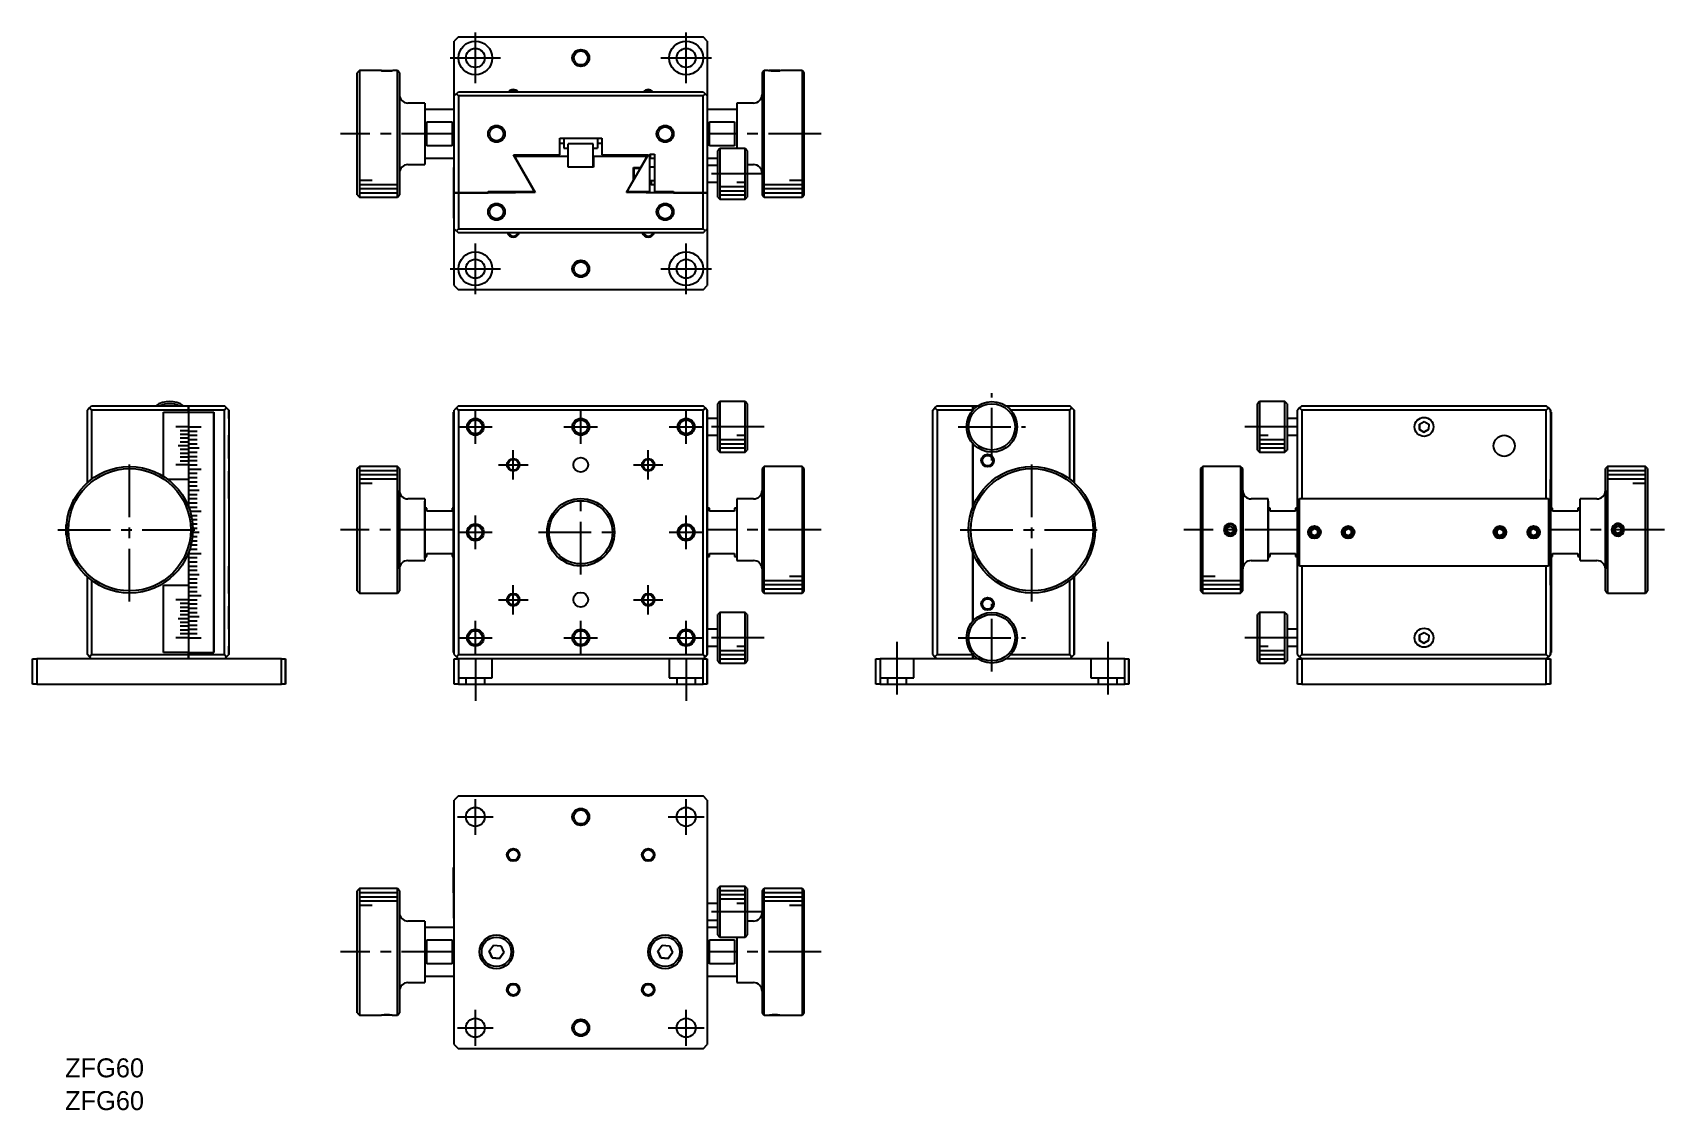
# Model space of a CAD drawing. Extents: x 20 to 407, y 15 to 271.
import ezdxf

# ---------------------------------------------------------------- set-up
doc = ezdxf.new("R2010")
doc.units = 0
doc.header["$LTSCALE"] = 10
doc.linetypes.add('CENTER', pattern=[2, 1.25, -0.25, 0.25, -0.25])
doc.linetypes.add('DASHED', pattern=[3.5, 2, -1.5])
doc.layers.get('0').update_dxf_attribs({"linetype": 'CONTINUOUS'})
doc.layers.add('CENTER', color=1, linetype='CENTER')
doc.styles.get("Standard").update_dxf_attribs({"font": 'FGP教科書体NT-M'})

msp = doc.modelspace()

# ---------------------------------------------------------------- texts
at = {"color": 7}
for p in [(27.701534, 23.24052), (27.701534, 15.472019)]:
    msp.add_text('ZFG60', height=4.5, dxfattribs=at).set_placement(p)

# ---------------------------------------------------------------- linework, layer by layer
at = {"color": 7, "linetype": 'CONTINUOUS'}
for p, q in [((121, 270), (120, 269)), ((120, 256), (120, 269)), ((121, 270), (179, 270)), ((180, 269), (179, 270)), ((180, 269), (180, 256)), ((97.5, 262), (97, 261.5)), ((97, 232.5), (97, 261.5)), ((97.5, 262), (97.5, 232)), ((102.500005, 262), (97.5, 262)), ((102.748079, 261.977227), (102.500005, 262)), ((102.75, 262.029606), (102.690787, 262)), ((102.75, 262.029606), (105.25, 262.029606)), ((105.499995, 262), (105.237484, 261.976027)), ((105.309213, 262), (105.25, 262.029606)), ((106.5, 262), (105.499995, 262)), ((106.5, 232), (106.5, 262)), ((107, 261.5), (106.5, 262)), ((107, 261.5), (107, 232.5)), ((193.5, 262), (193, 261.5)), ((193, 261.5), (193, 232.5)), ((193.5, 232), (193.5, 262)), ((194.500005, 262), (193.5, 262)), ((194.75, 262.029606), (194.690787, 262)), ((194.886242, 262.029606), (194.75, 262.029606)), ((197.25, 262.029606), (194.886242, 262.029606)), ((197.251795, 261.977216), (197.216784, 261.974331)), ((197.309213, 262), (197.25, 262.029606)), ((197.499995, 262), (197.251795, 261.977216)), ((202.5, 262), (197.499995, 262)), ((202.5, 262), (202.5, 232)), ((203, 261.5), (202.5, 262)), ((203, 232.5), (203, 261.5)), ((120, 256), (120.5, 256.5)), ((120, 233), (120, 256)), ((120.5, 256.5), (121, 257)), ((120.5, 256.5), (121, 256)), ((121, 257), (179, 257)), ((121, 256), (121, 233)), ((179, 256), (121, 256)), ((179, 257), (179.5, 256.5)), ((179, 256), (179.5, 256.5)), ((179, 233), (179, 256)), ((179.5, 256.5), (180, 256)), ((180, 256), (180, 235.5)), ((113, 254.3), (109, 254.3)), ((113, 254.3), (113, 239.7)), ((120, 252.75), (113, 252.75)), ((187, 252.75), (180, 252.75)), ((187, 254.3), (187, 243.5)), ((191, 254.3), (187, 254.3)), ((113.5, 244.160546), (113.5, 249.839454)), ((113.5, 249.839454), (119.5, 249.839454)), ((119.5, 249.839454), (119.5, 244.160546)), ((180.5, 244.160546), (180.5, 249.839454)), ((180.5, 249.839454), (186.5, 249.839454)), ((186.5, 249.839454), (186.5, 244.160546)), ((119.5, 244.160546), (113.5, 244.160546)), ((145, 246), (155, 246)), ((145, 242), (145, 246)), ((145, 244.75), (146, 244.75)), ((146, 246), (146, 243.575)), ((147.05, 239.1), (147.05, 244.6)), ((152.95, 244.6), (147.05, 244.6)), ((152.95, 239.1), (152.95, 244.6)), ((154, 246), (154, 243.575)), ((154, 244.75), (155, 244.75)), ((155, 246), (155, 242)), ((186.5, 244.160546), (180.5, 244.160546)), ((113, 241.25), (120, 241.25)), ((134.035898, 242), (145, 242)), ((138.8, 233.748334), (134.035898, 242)), ((134.5, 241.6), (134.5, 241.199925)), ((147, 241.6), (134.5, 241.6)), ((134.5, 241.199925), (139.176494, 233.1)), ((146, 243.575), (147.05, 243.575)), ((147, 239.1), (147, 241.6)), ((152.95, 243.575), (154, 243.575)), ((153, 241.6), (153, 239.1)), ((165.5, 241.6), (153, 241.6)), ((155, 242), (165.964102, 242)), ((165.964102, 242), (161.2, 233.748334)), ((164.229873, 239), (165.5, 241.199925)), ((165.5, 241.199925), (165.5, 241.6)), ((166.4, 242.2), (167.5, 242.2)), ((166.4, 233.3), (166.4, 242.2)), ((166.5, 242.2), (166.5, 241.25)), ((166.5, 241.25), (167.5, 241.25)), ((167.5, 242.2), (167.5, 239.499995)), ((180, 241.25), (182.5, 241.25)), ((183, 243.5), (182.5, 243)), ((182.5, 232), (182.5, 243)), ((183, 243.5), (183, 231.5)), ((189, 243.5), (183, 243.5)), ((189, 231.500349), (189, 243.5)), ((189.5, 243), (189, 243.5)), ((189.5, 243), (189.5, 232.00032)), ((109, 239.7), (113, 239.7)), ((120, 239), (119.85, 239)), ((119.85, 239), (119.85, 233)), ((153, 239.1), (147, 239.1)), ((162.5, 239), (164.229873, 239)), ((162.5, 236.003772), (162.5, 239)), ((162.6, 238.75), (162.5, 238.65)), ((162.5, 236.35), (162.6, 236.25)), ((162.6, 238.75), (162.6, 236.25)), ((164.087713, 238.75), (162.6, 238.75)), ((162.6, 236.25), (162.644338, 236.25)), ((167.5, 239.1), (166.4, 239.1)), ((167.5, 239.499995), (167.5, 238)), ((167.5, 238), (167.5, 233.3)), ((182.5, 239.5), (180.000019, 239.5)), ((189.5, 239.7), (191, 239.7)), ((97, 232.5), (97.5, 232)), ((106.5, 232), (107, 232.5)), ((120, 233), (119.85, 233)), ((119.85, 233), (119.85, 227)), ((120, 233), (119.85, 233)), ((120, 224.5), (120, 233)), ((120, 233), (121, 233)), ((121, 233), (120, 233)), ((121, 233), (121, 224.5)), ((128, 233), (121, 233)), ((121, 233), (128, 233)), ((128, 233.3), (138.8, 233.3)), ((128, 233), (128, 233.3)), ((134.5, 233), (128, 233)), ((128.65, 233.3), (128.65, 233)), ((133.35, 233), (133.35, 233.3)), ((134.5, 233.1), (134.5, 233)), ((139.176494, 233.1), (134.5, 233.1)), ((138.8, 233.3), (138.8, 233.748334)), ((160.823506, 233.1), (162.5, 236.003772)), ((165.5, 233.1), (160.823506, 233.1)), ((161.2, 233.748334), (161.2, 233.3)), ((161.2, 233.3), (166.4, 233.3)), ((165.5, 233), (165.5, 233.1)), ((172, 233), (165.5, 233)), ((166.4, 235.9), (167.5, 235.9)), ((166.4, 235.3), (166.45, 235.25)), ((166.45, 235.25), (166.7, 235)), ((166.7, 235.9), (166.7, 235)), ((166.7, 235), (167.499981, 235)), ((167.5, 233.3), (172, 233.3)), ((172, 233.3), (172, 233)), ((179, 233), (172, 233)), ((172, 233), (179, 233)), ((179, 224.5), (179, 233)), ((179, 233), (180, 233)), ((180, 233), (179, 233)), ((180, 235.5), (180, 235.000005)), ((180, 235.000005), (180, 233)), ((180, 233), (180, 224.5)), ((180.000019, 235.5), (182.5, 235.5)), ((193, 232.5), (193.5, 232)), ((202.5, 232), (203, 232.5)), ((97.5, 232), (106.5, 232)), ((182.5, 232), (183, 231.5)), ((183, 231.5), (189, 231.5)), ((189, 231.5), (189.5, 232)), ((189, 231.5), (189, 231.500349)), ((189.5, 232.00032), (189.5, 232)), ((193.5, 232), (202.5, 232)), ((119.85, 227), (120, 227)), ((120, 211), (120, 224.5)), ((120.5, 224), (120, 224.5)), ((121, 224.5), (120.5, 224)), ((121, 224.5), (179, 224.5)), ((179.5, 224), (179, 224.5)), ((180, 224.5), (179.5, 224)), ((180, 224.5), (180, 211)), ((120.5, 224), (121, 223.5)), ((132.500005, 223.5), (121, 223.5)), ((164.500005, 223.5), (132.500005, 223.5)), ((179, 223.5), (164.500005, 223.5)), ((179, 223.5), (179.5, 224)), ((120, 211), (121, 210)), ((179, 210), (121, 210)), ((179, 210), (180, 211)), ((33.5, 182), (33, 181.5)), ((33.5, 182), (34, 182.5)), ((34, 181.5), (33.5, 182)), ((34, 182.5), (57, 182.5)), ((57, 181.5), (57, 182.5)), ((57, 182.5), (65.5, 182.5)), ((57, 182.5), (57, 181.5)), ((65.5, 182.5), (66, 182)), ((66, 182), (65.5, 182.5)), ((66, 182), (65.5, 181.5)), ((66, 182), (66.5, 181.5)), ((66.5, 181.5), (66, 182)), ((120.5, 182), (120, 181.5)), ((121, 182.5), (120.5, 182)), ((120.5, 182), (121, 181.5)), ((121, 182.5), (179, 182.5)), ((179.5, 182), (179, 182.5)), ((179, 182.5), (180, 181.5)), ((179, 181.5), (179.5, 182)), ((180, 181.5), (179.5, 182)), ((183, 183.5), (182.5, 183)), ((182.5, 172), (182.5, 183)), ((189, 183.5), (183, 183.5)), ((183, 183.5), (183, 171.5)), ((189, 177.564759), (189, 183.5)), ((189.5, 183), (189, 183.5)), ((189.5, 183), (189.5, 177.559362)), ((189.5, 183), (189.5, 172)), ((233.5, 181.5), (234, 182)), ((234, 182), (234.5, 182.5)), ((234.5, 181.5), (234, 182)), ((234.5, 182.5), (243, 182.5)), ((243, 182.5), (243, 181.5)), ((243, 181.5), (243, 182.5)), ((243, 182.5), (244.183375, 182.5)), ((250.816625, 182.5), (266, 182.5)), ((266, 182.5), (266.5, 182)), ((266.5, 182), (266, 182.5)), ((266.5, 182), (266, 181.5)), ((267, 181.5), (266.5, 182)), ((266.5, 182), (267, 181.5)), ((311, 183.5), (310.5, 183)), ((310.5, 172), (310.5, 183)), ((311, 183.5), (311, 171.5)), ((317, 183.5), (311, 183.5)), ((317, 177.435241), (317, 183.5)), ((317.5, 183), (317, 183.5)), ((317.5, 183), (317.5, 177.440638)), ((317.5, 183), (317.5, 179.5)), ((320.5, 182), (320, 181.5)), ((321, 182.5), (320.5, 182)), ((321, 181.5), (320.5, 182)), ((321, 182.5), (379, 182.5)), ((379.5, 182), (379, 182.5)), ((379, 182.5), (380, 181.5)), ((379.5, 182), (379, 181.5)), ((380, 181.5), (379.5, 182)), ((33, 164.28034), (33, 181.5)), ((57, 181.5), (34, 181.5)), ((34, 181.5), (34, 165.1)), ((51, 181), (57, 181)), ((51, 165.788578), (51, 181)), ((65.5, 181.5), (57, 181.5)), ((57, 181.5), (57, 181.01)), ((57, 181.01), (57, 181.5)), ((57, 181), (57, 177.51)), ((57, 181), (57, 177.51)), ((57, 181), (63, 181)), ((63, 124), (63, 181)), ((63, 181), (63, 124)), ((65.5, 123.5), (65.5, 181.5)), ((66.5, 181.5), (66.5, 123.5)), ((66.5, 179.499995), (66.5, 181.5)), ((119.85, 124), (119.85, 181)), ((119.85, 181), (120, 181)), ((120, 123.5), (120, 181.5)), ((179, 181.5), (121, 181.5)), ((121, 181.5), (121, 123.5)), ((179, 123.5), (179, 181.5)), ((180, 181.5), (180, 123.5)), ((180, 170.999995), (180, 181.5)), ((182.5, 179.5), (180.000019, 179.5)), ((233.5, 123.5), (233.5, 181.5)), ((243, 181.5), (234.5, 181.5)), ((234.5, 181.5), (234.5, 123.5)), ((243, 181.468627), (243, 181.5)), ((243.027864, 181.5), (243, 181.5)), ((243, 181.5), (243, 181.468627)), ((266, 181.5), (251.972136, 181.5)), ((266, 165.1), (266, 181.5)), ((267, 181.5), (267, 164.28034)), ((267, 164.28034), (267, 181.5)), ((267, 179.75), (267, 177.5)), ((267, 179.75), (267, 175.25)), ((317.5, 179.5), (317.5, 179.15)), ((317.5, 179.5), (317.5, 177.478414)), ((319.999981, 179.5), (317.5, 179.5)), ((320, 123.5), (320, 181.5)), ((379, 181.5), (321, 181.5)), ((321, 181.5), (321, 160.5)), ((348.894293, 176.874903), (348.905797, 178.145021)), ((348.905797, 178.145021), (348.894293, 176.874903)), ((348.905797, 178.145021), (350.011503, 178.770118)), ((350.011503, 178.770118), (351.105707, 178.125097)), ((351.105707, 178.125097), (351.094203, 176.854979)), ((379, 160.5), (379, 181.5)), ((380, 181.5), (380, 123.5)), ((380, 181), (380, 181.5)), ((380, 181), (380.15, 181)), ((380.15, 181), (380.15, 177.51)), ((380.15, 165), (380.15, 181)), ((57, 177.51), (57, 177.5)), ((57, 177.51), (57, 177.5)), ((57, 177.5), (57, 177.49)), ((57, 177.5), (57, 177.49)), ((57, 177.49), (57, 176.6)), ((57, 177.49), (57, 176.61)), ((57, 176.61), (57, 176.6)), ((57, 176.6), (57, 176.51)), ((57, 176.6), (57, 176.59)), ((57, 176.59), (57, 176.5)), ((57, 176.51), (57, 176.5)), ((57, 176.5), (57, 176.49)), ((57, 176.5), (57, 175.71)), ((57, 176.49), (57, 175.7)), ((57, 175.71), (57, 175.7)), ((57, 175.7), (57, 175.51)), ((57, 175.7), (57, 175.69)), ((57, 175.69), (57, 175.5)), ((57, 175.51), (57, 175.5)), ((57, 175.5), (57, 175.49)), ((57, 175.5), (57, 174.81)), ((57, 175.49), (57, 174.8)), ((57, 174.81), (57, 174.8)), ((57, 174.8), (57, 174.51)), ((57, 174.8), (57, 174.79)), ((57, 174.79), (57, 174.5)), ((57, 174.51), (57, 174.5)), ((57, 174.5), (57, 174.49)), ((57, 174.5), (57, 173.91)), ((57, 174.49), (57, 173.9)), ((66.5, 169.999995), (66.5, 175.500005)), ((180.000019, 175.5), (182.5, 175.5)), ((189, 171.5), (189, 177.564759)), ((189.5, 177.559362), (189.5, 172)), ((267, 177.5), (267, 175.25)), ((267, 173), (267, 175.5)), ((267, 170.5), (267, 175.5)), ((317, 171.5), (317, 177.435241)), ((317.5, 177.478414), (317.5, 175.5)), ((317.5, 177.440638), (317.5, 172)), ((317.5, 175.811646), (317.5, 175.5)), ((317.5, 175.5), (317.5, 172)), ((317.5, 175.5), (319.999981, 175.5)), ((349.988497, 176.229881), (348.894293, 176.874903)), ((348.894293, 176.874903), (349.988497, 176.229881)), ((351.094203, 176.854979), (349.988497, 176.229881)), ((349.988497, 176.229881), (351.094203, 176.854979)), ((380.15, 177.51), (380.15, 177.5)), ((380.15, 177.5), (380.15, 177.49)), ((380.15, 177.49), (380.15, 176.6)), ((380.15, 176.6), (380.15, 176.51)), ((380.15, 176.51), (380.15, 176.5)), ((380.15, 176.5), (380.15, 176.49)), ((380.15, 176.49), (380.15, 175.7)), ((380.15, 175.7), (380.15, 175.51)), ((380.15, 175.51), (380.15, 175.5)), ((380.15, 175.5), (380.15, 175.49)), ((380.15, 175.49), (380.15, 174.8)), ((380.15, 174.8), (380.15, 174.51)), ((380.15, 174.51), (380.15, 174.5)), ((380.15, 174.5), (380.15, 174.49)), ((380.15, 174.49), (380.15, 173.9)), ((57, 173.91), (57, 173.9)), ((57, 173.9), (57, 173.51)), ((57, 173.9), (57, 173.89)), ((57, 173.89), (57, 173.5)), ((57, 173.51), (57, 173.5)), ((57, 173.5), (57, 173.49)), ((57, 173.5), (57, 173.01)), ((57, 173.49), (57, 173)), ((57, 173.01), (57, 173)), ((57, 173), (57, 172.51)), ((57, 173), (57, 172.99)), ((57, 172.99), (57, 172.5)), ((57, 172.51), (57, 172.5)), ((57, 172.5), (57, 172.49)), ((57, 172.5), (57, 172.11)), ((57, 172.49), (57, 172.1)), ((57, 172.11), (57, 172.1)), ((57, 172.1), (57, 171.51)), ((57, 172.1), (57, 172.09)), ((57, 172.09), (57, 171.5)), ((57, 171.51), (57, 171.5)), ((57, 171.5), (57, 171.49)), ((57, 171.5), (57, 171.21)), ((57, 171.49), (57, 171.2)), ((57, 171.21), (57, 171.2)), ((57, 171.2), (57, 170.51)), ((57, 171.2), (57, 171.19)), ((57, 171.19), (57, 170.5)), ((57, 170.51), (57, 170.5)), ((57, 170.5), (57, 170.49)), ((57, 170.5), (57, 170.31)), ((57, 170.49), (57, 170.3)), ((57, 170.31), (57, 170.3)), ((57, 170.3), (57, 169.51)), ((57, 170.3), (57, 170.29)), ((57, 170.29), (57, 169.5)), ((180, 168.000005), (180, 170.999995)), ((182.5, 172), (183, 171.5)), ((183, 171.5), (189, 171.5)), ((189, 171.5), (189.5, 172)), ((243, 158.485165), (243, 173.531373)), ((243, 173.531373), (243, 158.485165)), ((267, 170.5), (267, 173)), ((310.5, 172), (311, 171.5)), ((311, 171.5), (317, 171.5)), ((317, 171.5), (317.5, 172)), ((380.15, 173.9), (380.15, 173.51)), ((380.15, 173.51), (380.15, 173.5)), ((380.15, 173.5), (380.15, 173.49)), ((380.15, 173.49), (380.15, 173)), ((380.15, 173), (380.15, 172.51)), ((380.15, 172.51), (380.15, 172.5)), ((380.15, 172.5), (380.15, 172.49)), ((380.15, 172.49), (380.15, 172.1)), ((380.15, 172.1), (380.15, 171.51)), ((380.15, 171.51), (380.15, 171.5)), ((380.15, 171.5), (380.15, 171.49)), ((380.15, 171.49), (380.15, 171.2)), ((380.15, 171.2), (380.15, 170.51)), ((380.15, 170.51), (380.15, 170.5)), ((380.15, 170.5), (380.15, 170.49)), ((380.15, 170.49), (380.15, 170.3)), ((380.15, 170.3), (380.15, 169.51)), ((57, 169.51), (57, 169.5)), ((57, 169.5), (57, 169.49)), ((57, 169.5), (57, 169.41)), ((57, 169.49), (57, 169.4)), ((57, 169.41), (57, 169.4)), ((57, 169.4), (57, 168.51)), ((57, 169.4), (57, 169.39)), ((57, 169.39), (57, 168.51)), ((57, 168.51), (57, 168.5)), ((57, 168.51), (57, 168.5)), ((57, 168.5), (57, 168.49)), ((57, 168.5), (57, 168.49)), ((57, 168.49), (57, 167.51)), ((57, 168.49), (57, 167.5)), ((57, 167.51), (57, 167.5)), ((57, 167.5), (57, 167.49)), ((57, 167.5), (57, 166.5)), ((57, 167.49), (57, 166.51)), ((57, 166.51), (57, 166.5)), ((57, 166.5), (57, 166.49)), ((57, 166.5), (57, 165.5)), ((57, 166.49), (57, 165.51)), ((66.5, 170.25), (66.5, 169.999995)), ((66.5, 170.25), (66.5, 169.999995)), ((66.5, 160.499995), (66.5, 167.000005)), ((66.5, 167.000005), (66.5, 166.75)), ((66.5, 167.000005), (66.5, 166.75)), ((97.5, 168.1), (97, 167.6)), ((97, 138.6), (97, 167.6)), ((106.5, 168.1), (97.5, 168.1)), ((97.5, 168.1), (97.5, 138.1)), ((106.5, 153.1), (106.5, 168.1)), ((107, 167.6), (106.5, 168.1)), ((107, 167.6), (107, 153.1)), ((107, 167.6), (107, 156.6)), ((180, 153.999995), (180, 168.000005)), ((193.5, 168.1), (193, 167.6)), ((193, 167.6), (193, 153.1)), ((193.5, 153.1), (193.5, 168.1)), ((202.5, 168.1), (193.5, 168.1)), ((203, 167.6), (202.5, 168.1)), ((202.5, 168.1), (202.5, 138.1)), ((203, 153.1), (203, 167.6)), ((203, 138.6), (203, 167.6)), ((297.5, 168.1), (297, 167.6)), ((297, 167.6), (297, 153.1)), ((297.5, 153.1), (297.5, 168.1)), ((306.5, 168.1), (297.5, 168.1)), ((306.5, 168.1), (306.5, 138.1)), ((307, 167.6), (306.5, 168.1)), ((307, 162.399922), (307, 167.6)), ((307, 138.6), (307, 167.6)), ((380.15, 169.51), (380.15, 169.5)), ((380.15, 169.5), (380.15, 169.49)), ((380.15, 169.49), (380.15, 169.4)), ((380.15, 169.4), (380.15, 168.51)), ((380.15, 168.51), (380.15, 168.5)), ((380.15, 168.5), (380.15, 168.49)), ((380.15, 168.49), (380.15, 167.51)), ((380.15, 167.51), (380.15, 167.5)), ((380.15, 167.5), (380.15, 167.49)), ((380.15, 167.49), (380.15, 166.51)), ((380.15, 166.51), (380.15, 166.5)), ((380.15, 166.5), (380.15, 166.49)), ((380.15, 166.49), (380.15, 165.51)), ((393.5, 168.1), (393, 167.6)), ((393, 138.6), (393, 167.6)), ((393.5, 168.1), (393.5, 138.1)), ((402.5, 168.1), (393.5, 168.1)), ((402.5, 153.1), (402.5, 168.1)), ((403, 167.6), (402.5, 168.1)), ((403, 167.6), (403, 153.1)), ((403, 167.6), (403, 138.6)), ((57, 165), (52.131813, 165)), ((57, 165.51), (57, 165.5)), ((57, 165.5), (57, 165.49)), ((57, 165.5), (57, 165)), ((57, 165.49), (57, 165)), ((57, 165), (57, 164.99)), ((57, 164.99), (57, 164.5)), ((57, 164.5), (57, 163.5)), ((57, 163.5), (57, 162.5)), ((380, 165), (380.15, 165)), ((380, 158.25), (380, 165)), ((380.15, 165.51), (380.15, 165.5)), ((380.15, 165.5), (380.15, 165.49)), ((380.15, 165.49), (380.15, 165)), ((380.15, 165), (380.15, 164.99)), ((380.15, 164.99), (380.15, 164.5)), ((380.15, 158.25), (380.15, 164.99)), ((380.15, 164.5), (380.15, 163.5)), ((380.15, 163.5), (380.15, 162.5)), ((57, 162.5), (57, 161.5)), ((57, 161.5), (57, 160.5)), ((57, 160.5), (57, 159.5)), ((57, 159.5), (57, 158.5)), ((107, 153.1), (107, 162.4)), ((107, 156.6), (107, 162.4)), ((113, 160.4), (109, 160.4)), ((113, 160.4), (113, 145.8)), ((113, 160.4), (113, 158.25)), ((113, 153.1), (113, 159.9)), ((113, 158.25), (113, 159.9)), ((191, 160.4), (187, 160.4)), ((187, 160.4), (187, 145.8)), ((193, 153.1), (193, 162.4)), ((307, 162.4), (307, 156.6)), ((307, 162.4), (307, 143.8)), ((307, 156.6), (307, 162.399922)), ((313, 160.4), (309, 160.4)), ((313, 145.8), (313, 160.4)), ((313, 158.25), (313, 160.4)), ((313, 159.9), (313, 158.25)), ((313, 159.9), (313, 146.3)), ((320.5, 144.5), (320.5, 160.5)), ((320.5, 160.5), (321, 160.5)), ((321, 160.5), (379, 160.5)), ((379, 160.5), (379.5, 160.5)), ((379.5, 160.5), (379.5, 144.5)), ((380.15, 162.5), (380.15, 161.5)), ((380.15, 161.5), (380.15, 160.5)), ((380.15, 160.5), (380.15, 159.5)), ((380.15, 159.5), (380.15, 158.5)), ((387, 145.8), (387, 160.4)), ((391, 160.4), (387, 160.4)), ((393, 162.4), (393, 143.8)), ((57, 158.5), (57, 158.485165)), ((113.5, 158.25), (113, 158.25)), ((113.5, 157.5), (113.5, 158.25)), ((113.5, 157.5), (113.5, 158.25)), ((119.5, 157.5), (113.5, 157.5)), ((119.85, 158.25), (119.5, 158.25)), ((119.5, 158.25), (119.5, 157.5)), ((180.5, 158.25), (180, 158.25)), ((180.5, 157.5), (180.5, 158.25)), ((180.5, 157.5), (180.5, 158.25)), ((186.5, 157.5), (180.5, 157.5)), ((187, 158.25), (186.5, 158.25)), ((186.5, 158.25), (186.5, 157.5)), ((313.5, 158.25), (313, 158.25)), ((313.5, 157.5), (313.5, 158.25)), ((313.5, 157.5), (313.5, 158.25)), ((319.5, 157.5), (313.5, 157.5)), ((319.5, 158.25), (319.5, 157.5)), ((320, 158.25), (319.5, 158.25)), ((380.000002, 146.75), (380.000002, 158.25)), ((380.5, 158.25), (380.000002, 158.25)), ((380.15, 158.5), (380.15, 158.25)), ((380.5, 157.5), (380.5, 158.25)), ((380.5, 157.5), (380.5, 158.25)), ((386.5, 157.5), (380.5, 157.5)), ((386.5, 158.25), (386.5, 157.5)), ((387, 158.25), (386.5, 158.25)), ((27.970394, 153.1), (27.970394, 154.35)), ((27.970394, 151.85), (27.970394, 153.1)), ((106.5, 138.1), (106.5, 153.1)), ((107, 153.1), (107, 138.6)), ((107, 143.8), (107, 153.1)), ((113, 146.3), (113, 153.1)), ((180, 151.000005), (180, 153.999995)), ((180, 136.999995), (180, 151.000005)), ((193, 153.1), (193, 138.6)), ((193, 143.8), (193, 153.1)), ((193.5, 138.1), (193.5, 153.1)), ((203, 138.6), (203, 153.1)), ((272.029606, 153.1), (272.029606, 154.35)), ((272.029606, 151.85), (272.029606, 153.1)), ((297, 153.1), (297, 138.6)), ((297.5, 138.1), (297.5, 153.1)), ((303.25, 153.533013), (304, 153.966025)), ((304, 153.966025), (303.25, 153.533013)), ((303.25, 152.666987), (303.25, 153.533013)), ((303.25, 153.533013), (303.25, 152.666987)), ((304, 152.233975), (303.25, 152.666987)), ((303.25, 152.666987), (304, 152.233975)), ((304, 153.966025), (304.75, 153.533013)), ((304.75, 152.666987), (304, 152.233975)), ((304.75, 153.533013), (304.75, 152.666987)), ((323.25, 152.933013), (324, 153.366025)), ((324, 153.366025), (323.25, 152.933013)), ((323.25, 152.066987), (323.25, 152.933013)), ((323.25, 152.933013), (323.25, 152.066987)), ((324, 151.633975), (323.25, 152.066987)), ((323.25, 152.066987), (324, 151.633975)), ((324, 153.366025), (324.75, 152.933013)), ((324.75, 152.066987), (324, 151.633975)), ((324.75, 152.933013), (324.75, 152.066987)), ((331.25, 152.933013), (332, 153.366025)), ((332, 153.366025), (331.25, 152.933013)), ((331.25, 152.066987), (331.25, 152.933013)), ((331.25, 152.933013), (331.25, 152.066987)), ((332, 151.633975), (331.25, 152.066987)), ((331.25, 152.066987), (332, 151.633975)), ((332, 153.366025), (332.75, 152.933013)), ((332.75, 152.066987), (332, 151.633975)), ((332.75, 152.933013), (332.75, 152.066987)), ((367.25, 152.933013), (368, 153.366025)), ((368, 153.366025), (367.25, 152.933013)), ((367.25, 152.066987), (367.25, 152.933013)), ((367.25, 152.933013), (367.25, 152.066987)), ((368, 151.633975), (367.25, 152.066987)), ((367.25, 152.066987), (368, 151.633975)), ((368, 153.366025), (368.75, 152.933013)), ((368.75, 152.066987), (368, 151.633975)), ((368.75, 152.933013), (368.75, 152.066987)), ((375.25, 152.933013), (376, 153.366025)), ((376, 153.366025), (375.25, 152.933013)), ((375.25, 152.066987), (375.25, 152.933013)), ((375.25, 152.933013), (375.25, 152.066987)), ((376, 151.633975), (375.25, 152.066987)), ((375.25, 152.066987), (376, 151.633975)), ((376, 153.366025), (376.75, 152.933013)), ((376.75, 152.066987), (376, 151.633975)), ((376.75, 152.933013), (376.75, 152.066987)), ((396, 153.966025), (395.25, 153.533013)), ((395.25, 153.533013), (396, 153.966025)), ((395.25, 153.533013), (395.25, 152.666987)), ((395.25, 152.666987), (395.25, 153.533013)), ((395.25, 152.666987), (396, 152.233975)), ((396, 152.233975), (395.25, 152.666987)), ((396.75, 153.533013), (396, 153.966025)), ((396, 152.233975), (396.75, 152.666987)), ((396.75, 152.666987), (396.75, 153.533013)), ((402.5, 138.1), (402.5, 153.1)), ((403, 153.1), (403, 138.6)), ((57, 147.714835), (57, 147.5)), ((57, 147.5), (57, 146.5)), ((107, 149.6), (107, 138.6)), ((107, 143.8), (107, 149.6)), ((113.5, 146.75), (113.5, 147.5)), ((113.5, 146.75), (113.5, 147.5)), ((113.5, 147.5), (119.5, 147.5)), ((119.5, 147.5), (119.5, 146.75)), ((180.5, 146.75), (180.5, 147.5)), ((180.5, 146.75), (180.5, 147.5)), ((180.5, 147.5), (186.5, 147.5)), ((186.5, 147.5), (186.5, 146.75)), ((243, 131.468627), (243, 147.714835)), ((243, 147.714835), (243, 131.468627)), ((307, 143.797285), (307, 149.6)), ((307, 149.6), (307, 143.8)), ((313.5, 146.75), (313.5, 147.5)), ((313.5, 147.5), (319.5, 147.5)), ((313.5, 146.75), (313.5, 147.5)), ((319.5, 147.5), (319.5, 146.75)), ((380.5, 146.75), (380.5, 147.5)), ((380.5, 147.5), (386.5, 147.5)), ((380.5, 146.75), (380.5, 147.5)), ((386.5, 147.5), (386.5, 146.75)), ((57, 146.5), (57, 145.5)), ((57, 145.5), (57, 144.5)), ((57, 144.5), (57, 143.5)), ((57, 143.5), (57, 142.5)), ((66.5, 137.999995), (66.5, 144.500005)), ((109, 145.8), (113, 145.8)), ((113, 146.75), (113, 145.8)), ((113, 146.3), (113, 146.75)), ((113, 146.75), (113.5, 146.75)), ((119.5, 146.75), (119.85, 146.75)), ((180, 146.75), (180.5, 146.75)), ((186.5, 146.75), (187, 146.75)), ((187, 145.8), (191, 145.8)), ((307, 138.6), (307, 143.797285)), ((309, 145.8), (313, 145.8)), ((313, 145.8), (313, 146.75)), ((313, 146.75), (313, 146.3)), ((313, 146.75), (313.5, 146.75)), ((319.5, 146.75), (320, 146.75)), ((321, 144.5), (320.5, 144.5)), ((321, 144.5), (321, 123.5)), ((379, 144.5), (321, 144.5)), ((379, 123.5), (379, 144.5)), ((379.5, 144.5), (379, 144.5)), ((380, 140), (380, 146.75)), ((380.000002, 146.75), (380.5, 146.75)), ((380.15, 146.75), (380.15, 146.5)), ((380.15, 140.01), (380.15, 146.75)), ((380.15, 146.5), (380.15, 145.5)), ((380.15, 145.5), (380.15, 144.5)), ((380.15, 144.5), (380.15, 143.5)), ((380.15, 143.5), (380.15, 142.5)), ((386.5, 146.75), (387, 146.75)), ((387, 145.8), (391, 145.8)), ((33, 123.5), (33, 141.91966)), ((34, 141.1), (34, 123.5)), ((51, 140), (57, 140)), ((51, 124), (51, 140)), ((57, 142.5), (57, 141.5)), ((57, 141.5), (57, 140.5)), ((57, 140.5), (57, 140.01)), ((57, 140.01), (57, 140)), ((57, 140), (57, 139.51)), ((57, 140), (57, 139.5)), ((57, 139.51), (57, 139.5)), ((57, 139.5), (57, 139.49)), ((57, 139.5), (57, 138.5)), ((57, 139.49), (57, 138.51)), ((266, 123.5), (266, 141.1)), ((267, 141.91966), (267, 123.5)), ((267, 123.5), (267, 141.91966)), ((380, 140), (380.15, 140)), ((380.15, 142.5), (380.15, 141.5)), ((380.15, 141.5), (380.15, 140.5)), ((380.15, 140.5), (380.15, 140.01)), ((380.15, 140.01), (380.15, 140)), ((380.15, 140), (380.15, 139.51)), ((380.15, 124), (380.15, 140)), ((380.15, 139.51), (380.15, 139.5)), ((380.15, 139.5), (380.15, 139.49)), ((380.15, 139.49), (380.15, 138.51)), ((57, 138.51), (57, 138.5)), ((57, 138.5), (57, 138.49)), ((57, 138.5), (57, 137.5)), ((57, 138.49), (57, 137.51)), ((57, 137.51), (57, 137.5)), ((57, 137.5), (57, 137.49)), ((57, 137.5), (57, 136.51)), ((57, 137.49), (57, 136.51)), ((57, 136.51), (57, 136.5)), ((57, 136.51), (57, 136.5)), ((57, 136.5), (57, 136.49)), ((57, 136.5), (57, 136.49)), ((57, 136.49), (57, 135.6)), ((57, 136.49), (57, 135.61)), ((57, 135.61), (57, 135.6)), ((57, 135.6), (57, 135.51)), ((57, 135.6), (57, 135.59)), ((57, 135.59), (57, 135.5)), ((57, 135.51), (57, 135.5)), ((57, 135.5), (57, 135.49)), ((57, 135.5), (57, 134.71)), ((57, 135.49), (57, 134.7)), ((66.5, 138.25), (66.5, 137.999995)), ((66.5, 138.25), (66.5, 137.999995)), ((97, 138.6), (97.5, 138.1)), ((97.5, 138.1), (106.5, 138.1)), ((106.5, 138.1), (107, 138.6)), ((180, 134.000005), (180, 136.999995)), ((193, 138.6), (193.5, 138.1)), ((193.5, 138.1), (202.5, 138.1)), ((202.5, 138.1), (203, 138.6)), ((297, 138.6), (297.5, 138.1)), ((297.5, 138.1), (306.5, 138.1)), ((306.5, 138.1), (307, 138.6)), ((380.15, 138.51), (380.15, 138.5)), ((380.15, 138.5), (380.15, 138.49)), ((380.15, 138.49), (380.15, 137.51)), ((380.15, 137.51), (380.15, 137.5)), ((380.15, 137.5), (380.15, 137.49)), ((380.15, 137.49), (380.15, 136.51)), ((380.15, 136.51), (380.15, 136.5)), ((380.15, 136.5), (380.15, 136.49)), ((380.15, 136.49), (380.15, 135.6)), ((380.15, 135.6), (380.15, 135.51)), ((380.15, 135.51), (380.15, 135.5)), ((380.15, 135.5), (380.15, 135.49)), ((380.15, 135.49), (380.15, 134.7)), ((393, 138.6), (393.5, 138.1)), ((393.5, 138.1), (402.5, 138.1)), ((402.5, 138.1), (403, 138.6)), ((57, 134.71), (57, 134.7)), ((57, 134.7), (57, 134.51)), ((57, 134.7), (57, 134.69)), ((57, 134.69), (57, 134.5)), ((57, 134.51), (57, 134.5)), ((57, 134.5), (57, 134.49)), ((57, 134.5), (57, 133.81)), ((57, 134.49), (57, 133.8)), ((57, 133.81), (57, 133.8)), ((57, 133.8), (57, 133.51)), ((57, 133.8), (57, 133.79)), ((57, 133.79), (57, 133.5)), ((57, 133.51), (57, 133.5)), ((57, 133.5), (57, 133.49)), ((57, 133.5), (57, 132.91)), ((57, 133.49), (57, 132.9)), ((57, 132.91), (57, 132.9)), ((57, 132.9), (57, 132.51)), ((57, 132.9), (57, 132.89)), ((57, 132.89), (57, 132.5)), ((57, 132.51), (57, 132.5)), ((57, 132.5), (57, 132.49)), ((57, 132.5), (57, 132.01)), ((57, 132.49), (57, 132)), ((57, 132.01), (57, 132)), ((57, 132), (57, 131.51)), ((57, 132), (57, 131.99)), ((57, 131.99), (57, 131.5)), ((66.5, 129.499995), (66.5, 135.000005)), ((66.5, 135.000005), (66.5, 134.75)), ((66.5, 135.000005), (66.5, 134.75)), ((180, 123.5), (180, 134.000005)), ((183, 133.5), (182.5, 133)), ((182.5, 122), (182.5, 133)), ((189, 133.5), (183, 133.5)), ((183, 133.5), (183, 121.5)), ((189, 127.564759), (189, 133.5)), ((189.5, 133), (189, 133.5)), ((189.5, 133), (189.5, 127.559362)), ((189.5, 133), (189.5, 122)), ((311, 133.5), (310.5, 133)), ((310.5, 122), (310.5, 133)), ((311, 133.5), (311, 121.5)), ((317, 133.5), (311, 133.5)), ((317, 127.435241), (317, 133.5)), ((317.5, 133), (317, 133.5)), ((317.5, 133), (317.5, 127.440638)), ((317.5, 133), (317.5, 129.5)), ((380.15, 134.7), (380.15, 134.51)), ((380.15, 134.51), (380.15, 134.5)), ((380.15, 134.5), (380.15, 134.49)), ((380.15, 134.49), (380.15, 133.8)), ((380.15, 133.8), (380.15, 133.51)), ((380.15, 133.51), (380.15, 133.5)), ((380.15, 133.5), (380.15, 133.49)), ((380.15, 133.49), (380.15, 132.9)), ((380.15, 132.9), (380.15, 132.51)), ((380.15, 132.51), (380.15, 132.5)), ((380.15, 132.5), (380.15, 132.49)), ((380.15, 132.49), (380.15, 132)), ((380.15, 132), (380.15, 131.51)), ((57, 131.51), (57, 131.5)), ((57, 131.5), (57, 131.49)), ((57, 131.5), (57, 131.11)), ((57, 131.49), (57, 131.1)), ((57, 131.11), (57, 131.1)), ((57, 131.1), (57, 130.51)), ((57, 131.1), (57, 131.09)), ((57, 131.09), (57, 130.5)), ((57, 130.51), (57, 130.5)), ((57, 130.5), (57, 130.49)), ((57, 130.5), (57, 130.21)), ((57, 130.49), (57, 130.2)), ((57, 130.21), (57, 130.2)), ((57, 130.2), (57, 129.51)), ((57, 130.2), (57, 130.19)), ((57, 130.19), (57, 129.5)), ((57, 129.51), (57, 129.5)), ((57, 129.5), (57, 129.49)), ((57, 129.5), (57, 129.31)), ((57, 129.49), (57, 129.3)), ((57, 129.31), (57, 129.3)), ((57, 129.3), (57, 128.51)), ((57, 129.3), (57, 129.29)), ((57, 129.29), (57, 128.5)), ((57, 128.51), (57, 128.5)), ((57, 128.5), (57, 128.49)), ((57, 128.5), (57, 128.41)), ((57, 128.49), (57, 128.4)), ((57, 128.41), (57, 128.4)), ((57, 128.4), (57, 127.51)), ((57, 128.4), (57, 128.39)), ((57, 128.39), (57, 127.51)), ((182.5, 129.5), (180.000019, 129.5)), ((267, 129.75), (267, 127.5)), ((267, 129.75), (267, 125.25)), ((317.5, 129.5), (317.5, 129.15)), ((317.5, 129.5), (317.5, 127.478414)), ((319.999981, 129.5), (317.5, 129.5)), ((348.894293, 126.874903), (348.905797, 128.145021)), ((348.905797, 128.145021), (348.894293, 126.874903)), ((348.905797, 128.145021), (350.011503, 128.770118)), ((350.011503, 128.770118), (351.105707, 128.125097)), ((351.105707, 128.125097), (351.094203, 126.854979)), ((380.15, 131.51), (380.15, 131.5)), ((380.15, 131.5), (380.15, 131.49)), ((380.15, 131.49), (380.15, 131.1)), ((380.15, 131.1), (380.15, 130.51)), ((380.15, 130.51), (380.15, 130.5)), ((380.15, 130.5), (380.15, 130.49)), ((380.15, 130.49), (380.15, 130.2)), ((380.15, 130.2), (380.15, 129.51)), ((380.15, 129.51), (380.15, 129.5)), ((380.15, 129.5), (380.15, 129.49)), ((380.15, 129.49), (380.15, 129.3)), ((380.15, 129.3), (380.15, 128.51)), ((380.15, 128.51), (380.15, 128.5)), ((380.15, 128.5), (380.15, 128.49)), ((380.15, 128.49), (380.15, 128.4)), ((380.15, 128.4), (380.15, 127.51)), ((57, 124), (51, 124)), ((57, 127.51), (57, 127.5)), ((57, 127.51), (57, 127.5)), ((57, 127.5), (57, 127.49)), ((57, 127.5), (57, 127.49)), ((57, 127.49), (57, 124)), ((57, 127.49), (57, 124)), ((57, 124), (63, 124)), ((57, 123.99), (57, 123.5)), ((57, 123.5), (57, 123.99)), ((66.5, 123.5), (66.5, 125.500005)), ((120, 124), (119.85, 124)), ((180.000019, 125.5), (182.5, 125.5)), ((189, 121.5), (189, 127.564759)), ((189.5, 127.559362), (189.5, 122)), ((267, 127.5), (267, 125.25)), ((317, 121.5), (317, 127.435241)), ((317.5, 127.478414), (317.5, 125.5)), ((317.5, 127.440638), (317.5, 122)), ((317.5, 125.85), (317.5, 125.5)), ((317.5, 125.5), (317.5, 122)), ((317.5, 125.5), (319.999981, 125.5)), ((349.988497, 126.229881), (348.894293, 126.874903)), ((348.894293, 126.874903), (349.988497, 126.229881)), ((351.094203, 126.854979), (349.988497, 126.229881)), ((349.988497, 126.229881), (351.094203, 126.854979)), ((380, 124), (380.15, 124)), ((380, 123.5), (380, 124)), ((380.15, 127.51), (380.15, 127.5)), ((380.15, 127.5), (380.15, 127.49)), ((380.15, 127.49), (380.15, 124)), ((20, 116.5), (20, 122.5)), ((20, 122.5), (21, 122.5)), ((21, 122.5), (21, 116.5)), ((79, 122.5), (21, 122.5)), ((33.5, 123), (33, 123.5)), ((33.5, 123), (34, 123.5)), ((34, 122.5), (33.5, 123)), ((34, 123.5), (57, 123.5)), ((57, 122.5), (57, 123.5)), ((57, 123.5), (65.5, 123.5)), ((57, 123.5), (57, 122.5)), ((65.5, 123.5), (66, 123)), ((66, 123), (65.5, 122.5)), ((65.5, 122.5), (66, 123)), ((66, 123), (66.5, 123.5)), ((66.5, 123.5), (66, 123)), ((79, 116.5), (79, 122.5)), ((79, 122.5), (80, 122.5)), ((80, 122.5), (80, 116.5)), ((80, 116.5), (80, 122.5)), ((120, 123.5), (120.5, 123)), ((120, 116.5), (120, 122.5)), ((120, 122.5), (121, 122.5)), ((120.5, 123), (121, 123.5)), ((120.5, 123), (121, 122.5)), ((121, 123.5), (179, 123.5)), ((121, 122.5), (121, 116.5)), ((179, 122.5), (121, 122.5)), ((179, 123.5), (179.5, 123)), ((180, 123.5), (179, 122.5)), ((179, 122.5), (179.5, 123)), ((179, 116.5), (179, 122.5)), ((179, 122.5), (180, 122.5)), ((179.5, 123), (180, 123.5)), ((180, 122.5), (180, 116.5)), ((180, 116.5), (180, 122.5)), ((182.5, 122), (183, 121.5)), ((183, 121.5), (189, 121.5)), ((189, 121.5), (189.5, 122)), ((220, 116.5), (220, 122.5)), ((220, 122.5), (221, 122.5)), ((221, 122.5), (221, 116.5)), ((244.183375, 122.5), (221, 122.5)), ((233.5, 123.5), (234, 123)), ((234, 123), (234.5, 123.5)), ((234.5, 122.5), (234, 123)), ((234.5, 123.5), (243, 123.5)), ((243, 123.5), (243, 123.531373)), ((243, 123.531373), (243, 123.5)), ((243, 123.5), (243, 122.5)), ((243, 122.5), (243, 123.5)), ((243, 123.5), (243.027864, 123.5)), ((279, 122.5), (250.816625, 122.5)), ((251.972136, 123.5), (266, 123.5)), ((266, 123.5), (266.5, 123)), ((266.5, 123), (266, 122.5)), ((266, 122.5), (266.5, 123)), ((267, 123.5), (266.5, 123)), ((266.5, 123), (267, 123.5)), ((279, 116.5), (279, 122.5)), ((279, 122.5), (280, 122.5)), ((280, 122.5), (280, 116.5)), ((280, 116.5), (280, 122.5)), ((310.5, 122), (311, 121.5)), ((311, 121.5), (317, 121.5)), ((317, 121.5), (317.5, 122)), ((320, 123.5), (320.5, 123)), ((320, 116.5), (320, 122.5)), ((320, 122.5), (321, 122.5)), ((321, 123.5), (320.5, 123)), ((320.5, 123), (321, 122.5)), ((321, 123.5), (379, 123.5)), ((321, 122.5), (321, 116.5)), ((379, 122.5), (321, 122.5)), ((379.5, 123), (379, 123.5)), ((380, 123.5), (379, 122.5)), ((379, 122.5), (379.5, 123)), ((379, 116.5), (379, 122.5)), ((379, 122.5), (380, 122.5)), ((379.5, 123), (380, 123.5)), ((380, 122.5), (380, 116.5)), ((380, 116.5), (380, 122.5)), ((21, 116.5), (20, 116.5)), ((21, 116.5), (79, 116.5)), ((80, 116.5), (79, 116.5)), ((121, 116.5), (120, 116.5)), ((121, 116.5), (179, 116.5)), ((180, 116.5), (179, 116.5)), ((221, 116.5), (220, 116.5)), ((221, 116.5), (279, 116.5)), ((280, 116.5), (279, 116.5)), ((321, 116.5), (320, 116.5)), ((321, 116.5), (379, 116.5)), ((380, 116.5), (379, 116.5)), ((121, 90), (120, 89)), ((121, 90), (179, 90)), ((180, 89), (179, 90)), ((120, 31), (120, 89)), ((180, 89), (180, 64.999995)), ((120, 73), (119.85, 73)), ((119.85, 67), (119.85, 73)), ((97.5, 68), (97, 67.5)), ((97, 38.5), (97, 67.5)), ((97.5, 68), (97.5, 38)), ((106.5, 68), (97.5, 68)), ((106.5, 38), (106.5, 68)), ((107, 67.5), (106.5, 68)), ((107, 67.5), (107, 38.5)), ((120, 67), (119.85, 67)), ((119.85, 67), (119.85, 61)), ((119.85, 67), (120, 67)), ((183, 68.5), (182.5, 68)), ((182.5, 57.00032), (182.5, 68)), ((183, 68.5), (183, 56.500349)), ((189, 68.5), (183, 68.5)), ((189, 56.5), (189, 68.5)), ((189.5, 68), (189, 68.5)), ((189.5, 68), (189.5, 57)), ((193.5, 68), (193, 67.5)), ((193, 67.5), (193, 38.5)), ((193.5, 38), (193.5, 68)), ((202.5, 68), (193.5, 68)), ((202.5, 68), (202.5, 38)), ((203, 67.5), (202.5, 68)), ((203, 38.5), (203, 67.5)), ((180, 64.999995), (180, 64.5)), ((180, 64.5), (180, 31)), ((182.5, 64.5), (180.000019, 64.5)), ((113, 60.3), (109, 60.3)), ((113, 60.3), (113, 53)), ((120, 58.75), (113, 58.75)), ((120, 61), (119.85, 61)), ((182.5, 58.75), (180, 58.75)), ((180.000019, 60.5), (182.5, 60.5)), ((191, 60.3), (189.5, 60.3)), ((113.5, 50.160546), (113.5, 55.839454)), ((113.5, 55.839454), (119.5, 55.839454)), ((119.5, 55.839454), (119.5, 50.160546)), ((128.277002, 53.176857), (129.291663, 54.580588)), ((129.291663, 54.580588), (131.014661, 54.403732)), ((131.014661, 54.403732), (131.722998, 52.823143)), ((168.277002, 53.176857), (169.291663, 54.580588)), ((169.291663, 54.580588), (171.014661, 54.403732)), ((171.014661, 54.403732), (171.722998, 52.823143)), ((180.5, 50.160546), (180.5, 55.839454)), ((180.5, 55.839454), (186.5, 55.839454)), ((182.5, 57), (182.5, 57.00032)), ((182.5, 57), (183, 56.5)), ((183, 56.500349), (183, 56.5)), ((183, 56.5), (189, 56.5)), ((186.5, 55.839454), (186.5, 50.160546)), ((187, 56.5), (187, 53)), ((189, 56.5), (189.5, 57)), ((113, 53), (113, 45.7)), ((128.985339, 51.596268), (128.277002, 53.176857)), ((128.277002, 53.176857), (128.985339, 51.596268)), ((130.708337, 51.419412), (128.985339, 51.596268)), ((128.985339, 51.596268), (130.708337, 51.419412)), ((131.722998, 52.823143), (130.708337, 51.419412)), ((130.708337, 51.419412), (131.722998, 52.823143)), ((168.985339, 51.596268), (168.277002, 53.176857)), ((168.277002, 53.176857), (168.985339, 51.596268)), ((170.708337, 51.419412), (168.985339, 51.596268)), ((168.985339, 51.596268), (170.708337, 51.419412)), ((171.722998, 52.823143), (170.708337, 51.419412)), ((170.708337, 51.419412), (171.722998, 52.823143)), ((187, 53), (187, 45.7)), ((113, 47.25), (120, 47.25)), ((119.5, 50.160546), (113.5, 50.160546)), ((180, 47.25), (187, 47.25)), ((186.5, 50.160546), (180.5, 50.160546)), ((109, 45.7), (113, 45.7)), ((187, 45.7), (191, 45.7)), ((97, 38.5), (97.5, 38)), ((97.5, 38), (102.500005, 38)), ((102.500005, 38), (102.748172, 38.022781)), ((102.690787, 38), (102.75, 37.970394)), ((102.886242, 37.970394), (102.75, 37.970394)), ((105.249589, 37.970394), (102.886242, 37.970394)), ((105.236388, 38.024064), (105.499995, 38)), ((105.25, 37.970394), (105.249589, 37.970394)), ((105.25, 37.970394), (105.309213, 38)), ((105.499995, 38), (106.5, 38)), ((106.5, 38), (107, 38.5)), ((193, 38.5), (193.5, 38)), ((193.5, 38), (194.500005, 38)), ((194.500005, 38), (194.74857, 38.022814)), ((194.690787, 38), (194.75, 37.970394)), ((194.75, 37.970394), (194.750411, 37.970394)), ((194.750411, 37.970394), (197.25, 37.970394)), ((197.25, 37.970394), (197.309213, 38)), ((197.251931, 38.022772), (197.499995, 38)), ((197.499995, 38), (202.5, 38)), ((202.5, 38), (203, 38.5)), ((120, 31), (121, 30)), ((179, 30), (180, 31)), ((179, 30), (121, 30))]:
    msp.add_line(p, q, dxfattribs=at)
at = {"color": 3, "linetype": 'CONTINUOUS'}
for p, q in [((97.5, 236), (100.5, 236)), ((97.5, 235), (106.5, 235)), ((97.5, 234), (106.5, 234)), ((97.5, 233), (106.5, 233)), ((183, 234.5), (189, 234.5)), ((183, 233.5), (189, 233.5)), ((183, 232.5), (189, 232.5)), ((187, 235.5), (189, 235.5)), ((193.5, 235), (202.5, 235)), ((193.5, 234), (202.5, 234)), ((193.5, 233), (202.5, 233)), ((199.5, 236), (202.5, 236)), ((54.5, 177.5), (54, 177.5)), ((55, 177.5), (54.5, 177.5)), ((57, 177.5), (55, 177.5)), ((57, 176.6), (55, 176.6)), ((57, 175.7), (55, 175.7)), ((57, 174.8), (55, 174.8)), ((57, 177.5), (59, 177.5)), ((57, 176.5), (59, 176.5)), ((57, 175.5), (59, 175.5)), ((57, 174.5), (59, 174.5)), ((59, 177.5), (59.5, 177.5)), ((59.5, 177.5), (60, 177.5)), ((183, 174.5), (189, 174.5)), ((187, 175.5), (189, 175.5)), ((311, 175.5), (313, 175.5)), ((311, 174.5), (317, 174.5)), ((55, 173), (54.5, 173)), ((57, 173.9), (55, 173.9)), ((57, 173), (55, 173)), ((57, 172.1), (55, 172.1)), ((57, 171.2), (55, 171.2)), ((57, 170.3), (55, 170.3)), ((57, 173.5), (59, 173.5)), ((57, 172.5), (59, 172.5)), ((57, 171.5), (59, 171.5)), ((57, 170.5), (59, 170.5)), ((59, 172.5), (59.5, 172.5)), ((183, 173.5), (189, 173.5)), ((183, 172.5), (189, 172.5)), ((311, 173.5), (317, 173.5)), ((311, 172.5), (317, 172.5)), ((54.5, 168.5), (54, 168.5)), ((55, 168.5), (54.5, 168.5)), ((57, 169.4), (55, 169.4)), ((57, 168.5), (55, 168.5)), ((57, 169.5), (59, 169.5)), ((57, 168.5), (59, 168.5)), ((57, 167.5), (59, 167.5)), ((57, 166.5), (59, 166.5)), ((59, 167.5), (59.5, 167.5)), ((59.5, 167.5), (60, 167.5)), ((106.5, 167.1), (97.5, 167.1)), ((402.5, 167.1), (393.5, 167.1)), ((57, 165.5), (59, 165.5)), ((57, 164.5), (59, 164.5)), ((57, 163.5), (59, 163.5)), ((106.5, 166.1), (97.5, 166.1)), ((106.5, 165.1), (97.5, 165.1)), ((100.5, 164.1), (97.5, 164.1)), ((402.5, 166.1), (393.5, 166.1)), ((402.5, 165.1), (393.5, 165.1)), ((402.5, 164.1), (399.5, 164.1)), ((57, 162.5), (59, 162.5)), ((57, 161.5), (59, 161.5)), ((57, 160.5), (59, 160.5)), ((57, 159.5), (59, 159.5)), ((59, 162.5), (59.5, 162.5)), ((57, 158.5), (59, 158.5)), ((57.335533, 157.5), (59, 157.5)), ((57.604674, 156.5), (59, 156.5)), ((57.805413, 155.5), (59, 155.5)), ((59, 157.5), (59.5, 157.5)), ((59.5, 157.5), (60, 157.5)), ((57.913606, 151.5), (59, 151.5)), ((57.931045, 154.5), (59, 154.5)), ((57.984288, 152.5), (59, 152.5)), ((57.989526, 153.5), (59, 153.5)), ((59, 152.5), (59.5, 152.5)), ((302.648, 153.749688), (302.500056, 153.112945)), ((302.500056, 153.112945), (302.660056, 152.425796)), ((305.342211, 152.430321), (305.489777, 152.92517)), ((305.5, 153.1), (305.362014, 153.728425)), ((305.489777, 152.92517), (305.5, 153.1)), ((397.342211, 152.430321), (397.5, 153.1)), ((397.5, 153.1), (397.362014, 153.728425)), ((57, 147.5), (59, 147.5)), ((57.276291, 148.5), (59, 148.5)), ((57.556658, 149.5), (59, 149.5)), ((57.768345, 150.5), (59, 150.5)), ((59, 147.5), (59.5, 147.5)), ((59.5, 147.5), (60, 147.5)), ((57, 146.5), (59, 146.5)), ((57, 145.5), (59, 145.5)), ((57, 144.5), (59, 144.5)), ((57, 143.5), (59, 143.5)), ((57, 142.5), (59, 142.5)), ((57, 141.5), (59, 141.5)), ((57, 140.5), (59, 140.5)), ((57, 139.5), (59, 139.5)), ((59, 142.5), (59.5, 142.5)), ((193.5, 141.1), (202.5, 141.1)), ((193.5, 140.1), (202.5, 140.1)), ((199.5, 142.1), (202.5, 142.1)), ((297.5, 142.1), (300.5, 142.1)), ((297.5, 141.1), (306.5, 141.1)), ((297.5, 140.1), (306.5, 140.1)), ((54.5, 136.5), (54, 136.5)), ((55, 136.5), (54.5, 136.5)), ((57, 136.5), (55, 136.5)), ((57, 135.6), (55, 135.6)), ((57, 138.5), (59, 138.5)), ((57, 137.5), (59, 137.5)), ((57, 136.5), (59, 136.5)), ((57, 135.5), (59, 135.5)), ((59, 137.5), (59.5, 137.5)), ((59.5, 137.5), (60, 137.5)), ((193.5, 139.1), (202.5, 139.1)), ((297.5, 139.1), (306.5, 139.1)), ((55, 132), (54.5, 132)), ((57, 134.7), (55, 134.7)), ((57, 133.8), (55, 133.8)), ((57, 132.9), (55, 132.9)), ((57, 132), (55, 132)), ((57, 134.5), (59, 134.5)), ((57, 133.5), (59, 133.5)), ((57, 132.5), (59, 132.5)), ((59, 132.5), (59.5, 132.5)), ((57, 131.1), (55, 131.1)), ((57, 130.2), (55, 130.2)), ((57, 129.3), (55, 129.3)), ((57, 128.4), (55, 128.4)), ((57, 131.5), (59, 131.5)), ((57, 130.5), (59, 130.5)), ((57, 129.5), (59, 129.5)), ((57, 128.5), (59, 128.5)), ((54.5, 127.5), (54, 127.5)), ((55, 127.5), (54.5, 127.5)), ((57, 127.5), (55, 127.5)), ((57, 127.5), (59, 127.5)), ((59, 127.5), (59.5, 127.5)), ((59.5, 127.5), (60, 127.5)), ((183, 124.5), (189, 124.5)), ((187, 125.5), (189, 125.5)), ((311, 125.5), (313, 125.5)), ((311, 124.5), (317, 124.5)), ((183, 123.5), (189, 123.5)), ((183, 122.5), (189, 122.5)), ((311, 123.5), (317, 123.5)), ((311, 122.5), (317, 122.5)), ((106.5, 67), (97.5, 67)), ((106.5, 66), (97.5, 66)), ((189, 67.5), (183, 67.5)), ((189, 66.5), (183, 66.5)), ((202.5, 67), (193.5, 67)), ((202.5, 66), (193.5, 66)), ((106.5, 65), (97.5, 65)), ((100.5, 64), (97.5, 64)), ((189, 65.5), (183, 65.5)), ((189, 64.5), (187, 64.5)), ((202.5, 65), (193.5, 65)), ((202.5, 64), (199.5, 64))]:
    msp.add_line(p, q, dxfattribs=at)
at = {"color": 3, "linetype": 'DASHED'}
for p, q in [((129, 118), (129, 122.5)), ((171, 122.5), (171, 118)), ((229, 118), (229, 122.5)), ((271, 122.5), (271, 118)), ((121, 118), (129, 118)), ((122.75, 118), (122.75, 116.5)), ((127.25, 116.5), (127.25, 118)), ((171, 118), (179, 118)), ((172.75, 118), (172.75, 116.5)), ((177.25, 116.5), (177.25, 118)), ((221, 118), (229, 118)), ((222.75, 118), (222.75, 116.5)), ((227.25, 116.5), (227.25, 118)), ((271, 118), (279, 118)), ((272.75, 118), (272.75, 116.5)), ((277.25, 116.5), (277.25, 118))]:
    msp.add_line(p, q, dxfattribs=at)
at = {"color": 7, "linetype": 'CONTINUOUS'}
for centre, radius in [((125, 265), 4), ((125, 265), 2.25), ((175, 265), 4), ((175, 265), 2.25), ((150, 265), 1.65), ((130, 247), 1.65), ((170, 247), 1.65), ((130, 228.5), 1.65), ((170, 228.5), 1.65), ((125, 215), 4), ((125, 215), 2.25), ((175, 215), 4), ((175, 215), 2.25), ((150, 215), 1.65), ((247.5, 177.5), 6), ((247.5, 177.5), 5.5), ((125, 177.5), 1.65), ((150, 177.5), 1.65), ((175, 177.5), 1.65), ((350, 177.5), 2.25), ((369, 173), 2.5), ((246.5, 169.5), 1.25), ((43, 153.1), 15), ((43, 153.1), 14.5), ((134, 168.5), 1.25), ((150, 168.5), 1.75), ((166, 168.5), 1.25), ((257, 153.1), 15), ((257, 153.1), 14.5), ((150, 152.5), 7.5), ((125, 152.5), 1.65), ((175, 152.5), 1.65), ((324, 152.5), 1.25), ((324, 152.5), 1), ((332, 152.5), 1.25), ((332, 152.5), 1), ((368, 152.5), 1.25), ((368, 152.5), 1), ((376, 152.5), 1.25), ((376, 152.5), 1), ((134, 136.5), 1.25), ((150, 136.5), 1.75), ((166, 136.5), 1.25), ((246.5, 135.5), 1.25), ((247.5, 127.5), 6), ((247.5, 127.5), 5.5), ((125, 127.5), 1.65), ((150, 127.5), 1.65), ((175, 127.5), 1.65), ((350, 127.5), 2.25), ((125, 85), 2.25), ((150, 85), 1.65), ((175, 85), 2.25), ((134, 76), 1.25), ((166, 76), 1.25), ((130, 53), 4), ((130, 53), 3.5), ((170, 53), 4), ((170, 53), 3.5), ((134, 44), 1.25), ((166, 44), 1.25), ((125, 35), 2.25), ((150, 35), 1.65), ((175, 35), 2.25)]:
    msp.add_circle(centre, radius, dxfattribs=at)
at = {"color": 3, "linetype": 'CONTINUOUS'}
for centre, radius in [((150, 265), 2), ((130, 247), 2), ((170, 247), 2), ((130, 228.5), 2), ((170, 228.5), 2), ((150, 215), 2), ((125, 177.5), 2), ((150, 177.5), 2), ((175, 177.5), 2), ((246.5, 169.5), 1.5), ((134, 168.5), 1.5), ((166, 168.5), 1.5), ((150, 152.5), 8), ((125, 152.5), 2), ((175, 152.5), 2), ((324, 152.5), 1.5), ((332, 152.5), 1.5), ((368, 152.5), 1.5), ((376, 152.5), 1.5), ((134, 136.5), 1.5), ((166, 136.5), 1.5), ((246.5, 135.5), 1.5), ((125, 127.5), 2), ((150, 127.5), 2), ((175, 127.5), 2), ((150, 85), 2), ((134, 76), 1.5), ((166, 76), 1.5), ((134, 44), 1.5), ((166, 44), 1.5), ((150, 35), 2)]:
    msp.add_circle(centre, radius, dxfattribs=at)
at = {"color": 7, "linetype": 'CONTINUOUS'}
for centre, radius, start, end in [((103.999978, 276.907328), 14.982495, 265.206924, 274.737844), ((195.999478, 276.919102), 14.994266, 264.260651, 274.65667), ((109, 256.3), 2, 180, 270), ((134, 256), 1.25, 53.130102, 126.869898), ((166, 256), 1.25, 53.130102, 126.869898), ((191, 256.3), 2, 270, 0), ((109, 237.7), 2, 90, 180), ((191, 237.7), 2, 0, 90), ((134, 224), 1.25, 203.578178, 336.421822), ((166, 224), 1.25, 203.578178, 336.421822), ((52.5, 177.5), 6, 56.44269, 123.55731), ((52.5, 177.5), 5.5, 65.380023, 114.619977), ((109, 162.4), 2, 180, 270), ((191, 162.4), 2, 270, 0), ((309, 162.4), 2, 180, 270), ((391, 162.4), 2, 270, 0), ((304, 153.1), 1.5, 26.830874, 153.164303), ((304, 153.1), 1.5, 206.841073, 333.163553), ((304, 153.1), 1.25, 177.007113, 180), ((304, 153.1), 1.25, 180, 0), ((304, 153.1), 1.25, 163.493366, 177.007113), ((304, 153.1), 1.25, 0, 163.493366), ((396, 153.1), 1.25, 16.506634, 180), ((396, 153.1), 1.25, 180, 0), ((396, 153.1), 1.25, 2.992887, 16.506634), ((396, 153.1), 1.25, 0, 2.992887), ((109, 143.8), 2, 90, 180), ((191, 143.8), 2, 0, 90), ((309, 143.8), 2, 90, 180), ((391, 143.8), 2, 0, 90), ((109, 62.3), 2, 180, 270), ((191, 62.3), 2, 270, 0), ((109, 43.7), 2, 90, 180), ((191, 43.7), 2, 0, 90), ((103.999973, 23.098612), 14.976576, 85.264486, 94.7946), ((196.000001, 23.095794), 14.979387, 85.205805, 94.792276)]:
    msp.add_arc(centre, radius, start, end, dxfattribs=at)
at = {"color": 3, "linetype": 'CONTINUOUS'}
for centre, radius, start, end in [((134, 256), 1.5, 41.810315, 138.189685), ((166, 256), 1.5, 41.810315, 138.189685), ((134, 224), 1.5, 199.471221, 340.528779), ((166, 224), 1.5, 199.471221, 340.528779), ((303.999999, 153.099822), 1.500076, 24.774468, 154.327777), ((304, 153.100067), 1.50003, 206.711916, 333.48139), ((304, 153.1), 1.25, 177.007113, 180), ((304, 153.1), 1.25, 180, 0), ((304, 153.1), 1.25, 0, 177.007113), ((396.000053, 153.099999), 1.499952, 24.769204, 333.482786), ((396, 153.1), 1.25, 0, 180), ((396, 153.1), 1.25, 180, 0)]:
    msp.add_arc(centre, radius, start, end, dxfattribs=at)
at = {"layer": 'CENTER', "color": 1, "linetype": 'CENTER'}
for p, q in [((125, 259), (125, 271)), ((175, 259), (175, 271)), ((119, 265), (131, 265)), ((169, 265), (181, 265)), ((120, 247), (93, 247)), ((207, 247), (180, 247)), ((193.5, 237.5), (180, 237.5)), ((125, 209), (125, 221)), ((175, 209), (175, 221)), ((119, 215), (131, 215)), ((169, 215), (181, 215)), ((247.5, 169.5), (247.5, 185.5)), ((125, 173.5), (125, 181.5)), ((150, 173.5), (150, 181.5)), ((175, 173.5), (175, 181.5)), ((121, 177.5), (129, 177.5)), ((146, 177.5), (154, 177.5)), ((171, 177.5), (179, 177.5)), ((193.5, 177.5), (180, 177.5)), ((239.5, 177.5), (255.5, 177.5)), ((320, 177.5), (306.5, 177.5)), ((134, 165), (134, 172)), ((166, 165), (166, 172)), ((43, 136.1), (43, 170.1)), ((130.5, 168.5), (137.5, 168.5)), ((162.5, 168.5), (169.5, 168.5)), ((257, 136.1), (257, 170.1)), ((150, 142.5), (150, 162.5)), ((125, 148.5), (125, 156.5)), ((175, 148.5), (175, 156.5)), ((26, 153.1), (60, 153.1)), ((119.85, 153.1), (93, 153.1)), ((121, 152.5), (129, 152.5)), ((140, 152.5), (160, 152.5)), ((171, 152.5), (179, 152.5)), ((207, 153.1), (180, 153.1)), ((240, 153.1), (274, 153.1)), ((320, 153.1), (293, 153.1)), ((407, 153.1), (380, 153.1)), ((134, 133), (134, 140)), ((166, 133), (166, 140)), ((130.5, 136.5), (137.5, 136.5)), ((162.5, 136.5), (169.5, 136.5)), ((247.5, 119.5), (247.5, 135.5)), ((125, 123.5), (125, 131.5)), ((150, 123.5), (150, 131.5)), ((175, 123.5), (175, 131.5)), ((121, 127.5), (129, 127.5)), ((146, 127.5), (154, 127.5)), ((171, 127.5), (179, 127.5)), ((193.5, 127.5), (180, 127.5)), ((225, 126.5), (225, 112.5)), ((239.5, 127.5), (255.5, 127.5)), ((275, 126.5), (275, 112.5)), ((320, 127.5), (306.5, 127.5)), ((125, 122.5), (125, 112.5)), ((175, 122.5), (175, 112.5)), ((125, 80.75), (125, 89.25)), ((175, 80.75), (175, 89.25)), ((120.75, 85), (129.25, 85)), ((170.75, 85), (179.25, 85)), ((193.5, 62.5), (180, 62.5)), ((120, 53), (93, 53)), ((207, 53), (180, 53)), ((125, 30.75), (125, 39.25)), ((175, 30.75), (175, 39.25)), ((120.75, 35), (129.25, 35)), ((170.75, 35), (179.25, 35))]:
    msp.add_line(p, q, dxfattribs=at)

msp.set_redraw_order([(e.dxf.handle, doc.entitydb.next_handle()) for e in msp.query("TEXT MTEXT ATTDEF DIMENSION ARC_DIMENSION")])  # texts and dimensions are drawn at this point

doc.saveas('drawing.dxf')
